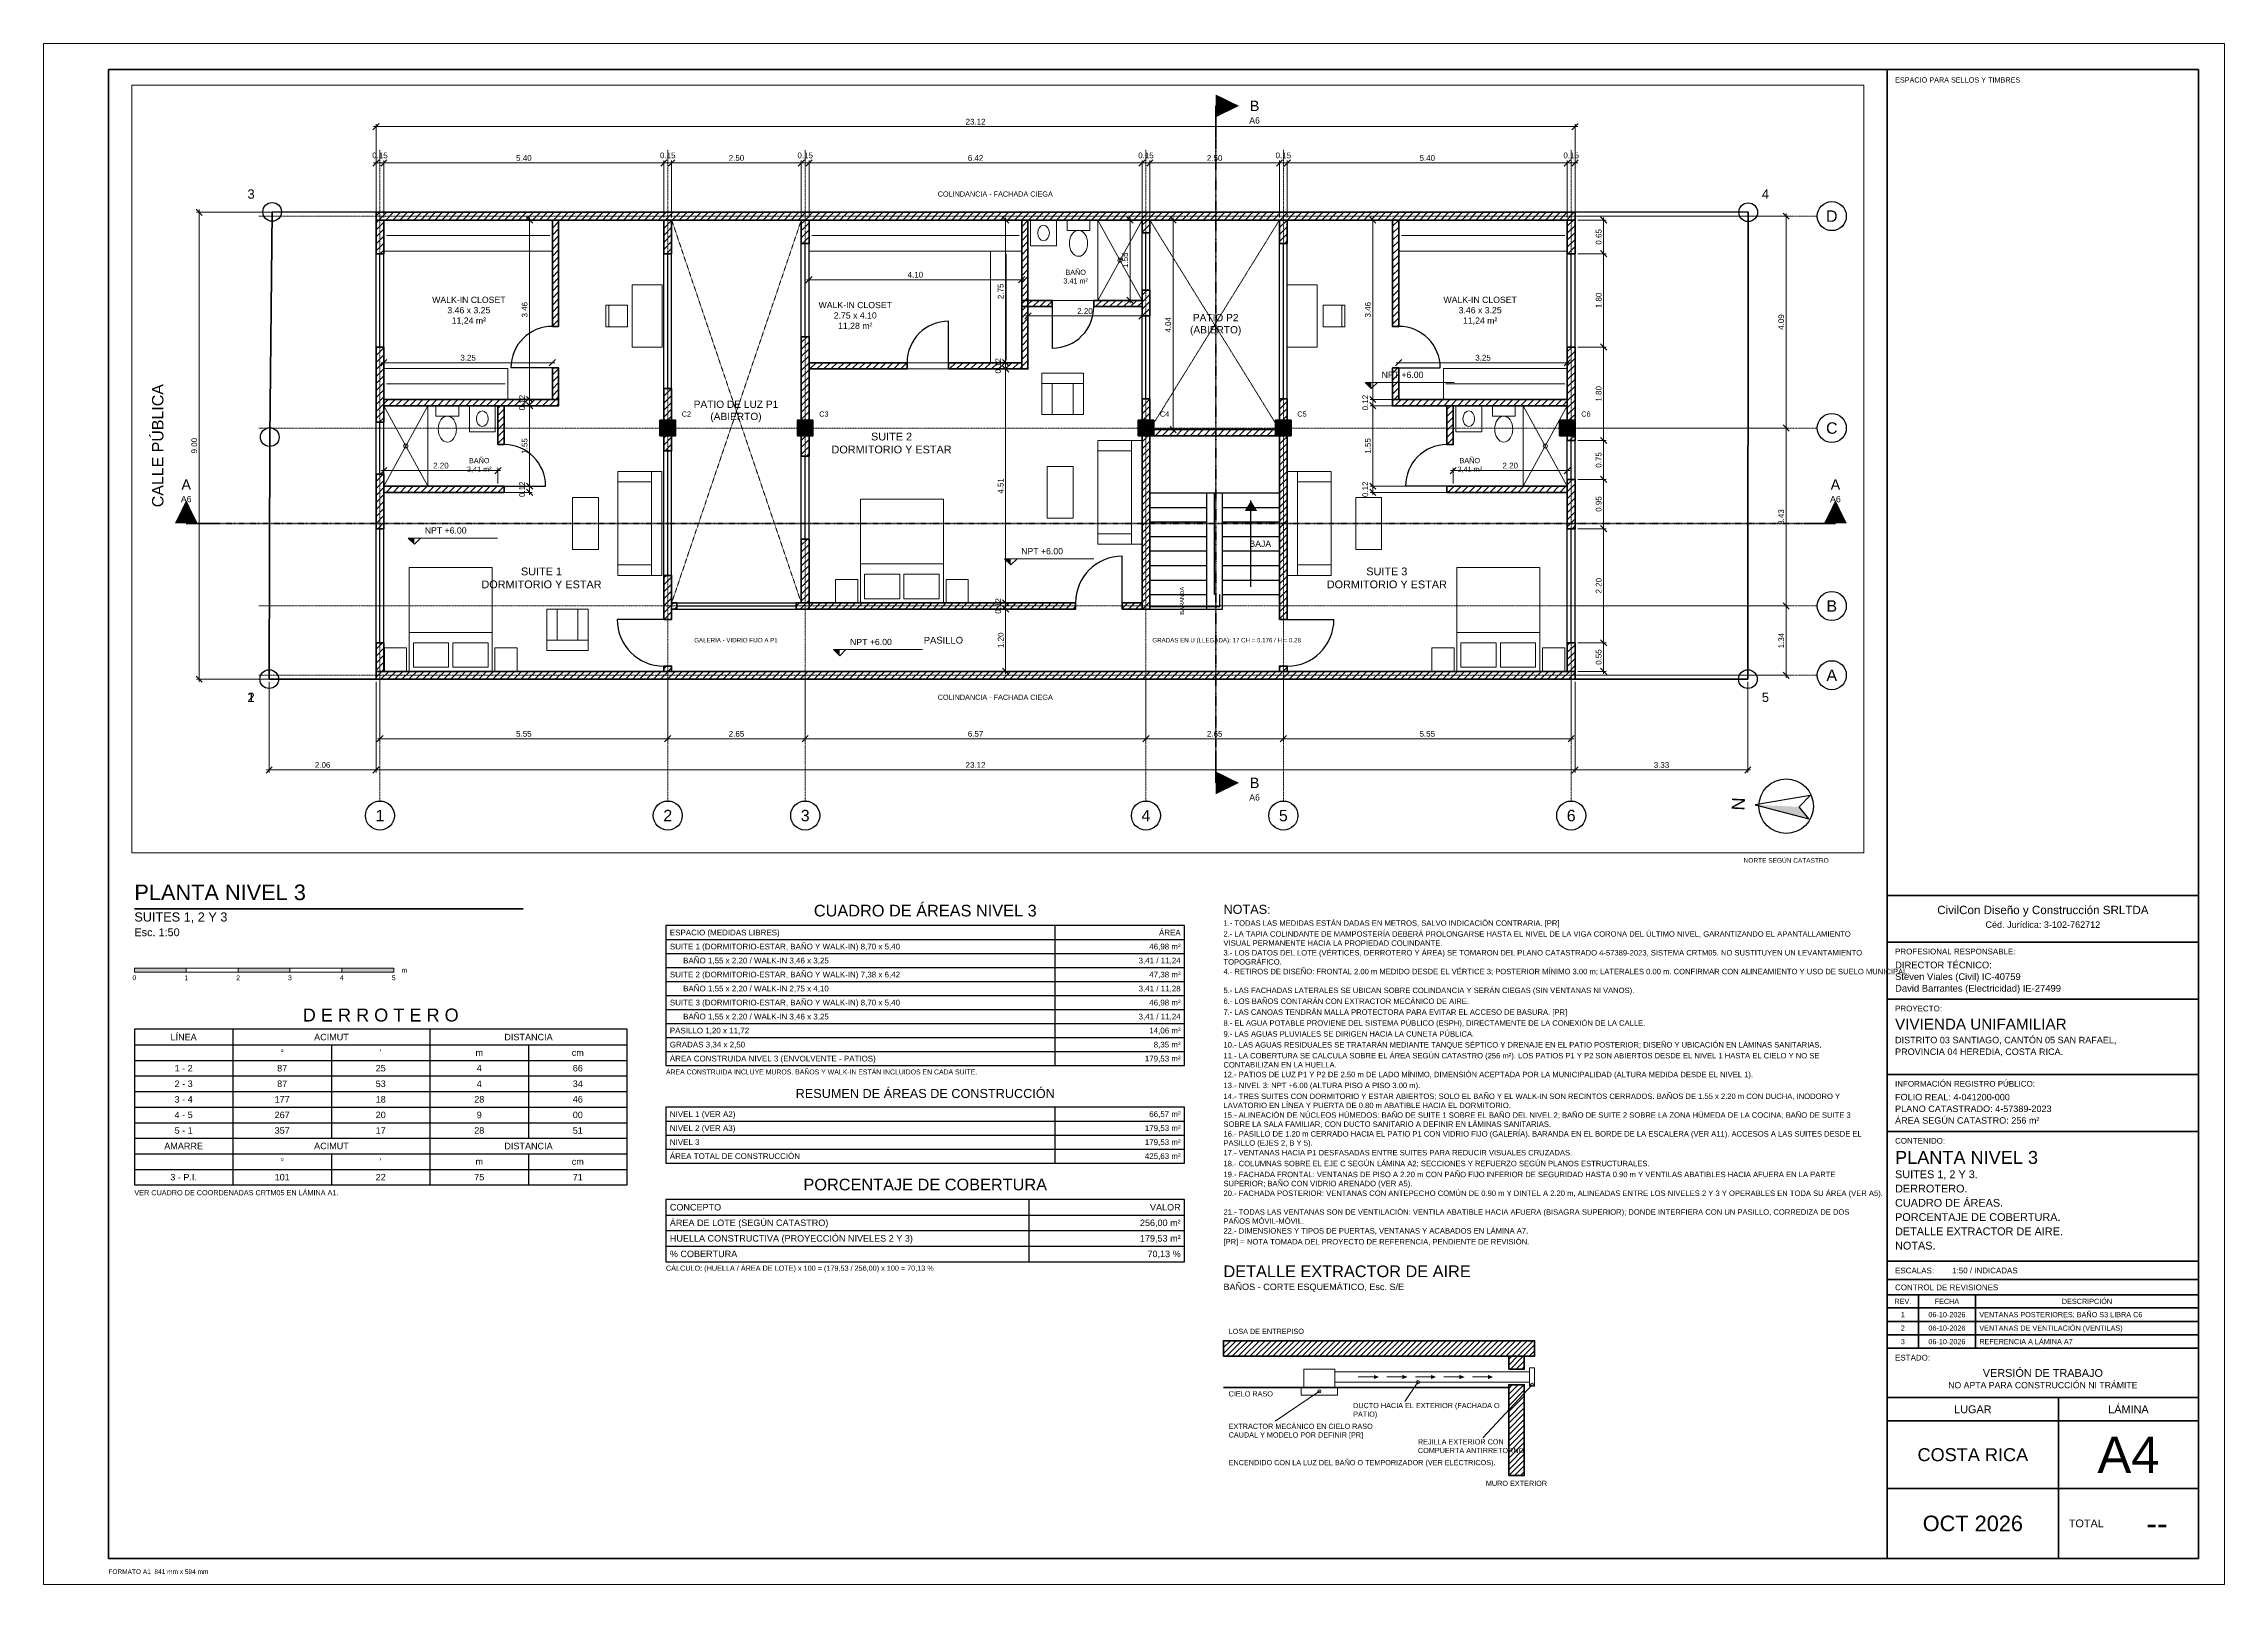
# Paper-space layout 'A4-NIVEL3' of a CAD drawing. Header units: metres, sheet in millimetres. Extents: x 0 to 841, y 0 to 594.
# The model-space entities are those that its viewports show. They can reach past a viewport. Long polylines and large blocks are cut down to what shows.
import ezdxf
from ezdxf.enums import TextEntityAlignment as Align

# ---------------------------------------------------------------- set-up
doc = ezdxf.new("R2010")
doc.units = ezdxf.units.M
for name, pattern in [('CENTER', [5.08, 3.175, -0.635, 0.635, -0.635]), ('DASHED', [1.524, 1.27, -0.254]), ('PHANTOM', [6.35, 3.175, -0.635, 0.635, -0.635, 0.635, -0.635])]:
    doc.linetypes.add(name, pattern=pattern)
for name, color, linetype, lineweight in [('A-CAJETIN', 7, 'Continuous', 35), ('A-CAJETIN-TXT', 7, 'Continuous', 25), ('A-CORTES', 7, 'Continuous', 35), ('A-COTA-50', 7, 'Continuous', 18), ('A-EJES', 8, 'CENTER', 13), ('A-EJES-TXT', 7, 'Continuous', 25), ('A-ESCALA-GRAF', 7, 'Continuous', 18), ('A-ESCALERA', 7, 'Continuous', 25), ('A-ESPACIOS', 7, 'Continuous', 25), ('A-MARCO', 7, 'Continuous', 70), ('A-MOBILIARIO', 8, 'Continuous', 18), ('A-MURO', 7, 'Continuous', 50), ('A-MURO-TRAMA', 8, 'Continuous', 9), ('A-NIVELES', 7, 'Continuous', 18), ('A-NORTE', 7, 'Continuous', 25), ('A-NOTAS', 7, 'Continuous', 18), ('A-PROYECCION', 8, 'DASHED', 18), ('A-PUERTA', 7, 'Continuous', 25), ('A-TABLAS', 7, 'Continuous', 25), ('A-TEXTO', 7, 'Continuous', 18), ('A-TITULOS', 7, 'Continuous', 35), ('A-TXT-50', 7, 'Continuous', 18), ('A-VENTANA', 7, 'Continuous', 25), ('E-COLUMNA', 7, 'Continuous', 35), ('T-LINDERO', 7, 'Continuous', 50), ('T-VERTICE', 7, 'Continuous', 25)]:
    doc.layers.add(name, color=color, linetype=linetype, lineweight=lineweight)
doc.layers.add('A-VIEWPORT', color=8, linetype='Continuous', lineweight=13, plot=False)
doc.styles.add('ARIAL', font='arial.ttf')
doc.dimstyles.new('COTA-50', dxfattribs={"dimtxt": 0.11, "dimasz": 0.06, "dimexe": 0.05, "dimexo": 0.05, "dimgap": 0.04, "dimtad": 1, "dimzin": 0, "dimdsep": 46, "dimtxsty": 'ARIAL', "dimtsz": 0.06, "dimcen": 2.5, "dimdle": 0.05, "dimclrd": 7, "dimclre": 7, "dimclrt": 7, "dimazin": 3, "dimtfac": 1, "dimtmove": 0, "dimatfit": 3, "dimlwd": 18, "dimlwe": 13})

# ---------------------------------------------------------------- blocks, each defined once
blk = doc.blocks.new('NORTE')
blk.add_hatch(color=0).paths.add_polyline_path([(0, 12), (0, -5), (-4.5, -9)])
blk.add_lwpolyline([(0, 12), (-4.5, -9), (0, -5), (4.5, -9)], close=True)
blk.add_circle((0, 0), 10.5)
at = {"style": 'ARIAL'}
blk.add_text('N', height=5, dxfattribs=at).set_placement((0, 14.5), align=Align.BOTTOM_CENTER)
blk = doc.blocks.new('CAJETIN_A1')
for p, q in [((0, 255.6), (120, 255.6)), ((0, 237.6), (120, 237.6)), ((0, 215.6), (120, 215.6)), ((0, 186.6), (120, 186.6)), ((0, 164.6), (120, 164.6)), ((0, 114.6), (120, 114.6)), ((0, 107.6), (120, 107.6)), ((0, 101.6), (120, 101.6)), ((12, 101.6), (12, 81)), ((34, 101.6), (34, 81)), ((0, 96.6), (120, 96.6)), ((0, 91.4), (120, 91.4)), ((0, 86.2), (120, 86.2)), ((0, 81), (120, 81)), ((0, 62), (120, 62)), ((66, 62), (66, 0)), ((0, 53), (120, 53)), ((0, 27), (120, 27))]:
    blk.add_line(p, q)
blk.add_lwpolyline([(0, 0), (120, 0), (120, 574), (0, 574)], close=True)
at = {"style": 'ARIAL'}
for s, height, p in [('ESPACIO PARA SELLOS Y TIMBRES', 2, (3, 571)), ('PROFESIONAL RESPONSABLE:', 2.2, (3, 235.1)), ('PROYECTO:', 2.2, (3, 213.1)), ('INFORMACIÓN REGISTRO PÚBLICO:', 2.2, (3, 184.1)), ('CONTENIDO:', 2.2, (3, 162.1)), ('ESCALAS:', 2.2, (3, 112.1)), ('CONTROL DE REVISIONES', 2.2, (3, 105.6)), ('ESTADO:', 2.2, (3, 78.5))]:
    blk.add_text(s, height=height, dxfattribs=at).set_placement(p, align=Align.TOP_LEFT)
for s, height, p in [('REV.', 2, (6, 99.1)), ('FECHA', 2, (23, 99.1)), ('DESCRIPCIÓN', 2, (77, 99.1)), ('LUGAR', 3, (33, 57.5)), ('LÁMINA', 3, (93, 57.5))]:
    blk.add_text(s, height=height, dxfattribs=at).set_placement(p, align=Align.MIDDLE_CENTER)
blk.add_text('TOTAL', height=3, dxfattribs=at).set_placement((70, 13.5), align=Align.MIDDLE_LEFT)
for tag, height, p in [('EMPRESA_CED', 2.5, (60, 245.6)), ('EMPRESA', 3.2, (60, 251.6)), ('ESTADO_1', 3, (60, 73)), ('ESTADO_2', 2.4, (60, 68))]:
    blk.add_attdef(tag, text='', height=height, dxfattribs=at).set_placement(p, align=Align.TOP_CENTER)
for tag, height, p in [('PROF_1', 2.6, (3, 230.1)), ('PROF_2', 2.6, (3, 225.6)), ('PROF_3', 2.6, (3, 221.1)), ('PROYECTO', 4.2, (3, 208.1)), ('UBIC_1', 2.5, (3, 201.1)), ('UBIC_2', 2.5, (3, 196.6)), ('UBIC_3', 2.5, (3, 192.1)), ('REG_1', 2.5, (3, 179.1)), ('REG_2', 2.5, (3, 174.6)), ('REG_3', 2.5, (3, 170.1)), ('CONT_TIT', 5, (3, 157.1)), ('CONT_1', 3, (3, 149.6)), ('CONT_2', 3, (3, 144.1)), ('CONT_3', 3, (3, 138.6)), ('CONT_4', 3, (3, 133.1)), ('CONT_5', 3, (3, 127.6)), ('CONT_6', 3, (3, 122.1)), ('ESCALAS', 2.2, (25, 112.1))]:
    blk.add_attdef(tag, text='', height=height, dxfattribs=at).set_placement(p, align=Align.TOP_LEFT)
for tag, height, p in [('REV0_N', 2, (6, 94)), ('REV0_F', 2, (23, 94)), ('REV1_N', 2, (6, 88.8)), ('REV2_N', 2, (6, 83.6)), ('REV1_F', 2, (23, 88.8)), ('REV2_F', 2, (23, 83.6)), ('LUGAR', 5, (33, 40)), ('LAMINA', 14, (93, 40)), ('TOTAL', 9, (104, 13.5)), ('FECHA', 6, (33, 13.5))]:
    blk.add_attdef(tag, text='', height=height, dxfattribs=at).set_placement(p, align=Align.MIDDLE_CENTER)
for tag, p in [('REV0_D', (35.5, 94)), ('REV1_D', (35.5, 88.8)), ('REV2_D', (35.5, 83.6))]:
    blk.add_attdef(tag, text='', height=2, dxfattribs=at).set_placement(p, align=Align.MIDDLE_LEFT)
blk = doc.blocks.new('_OBLIQUE')
at = {"color": 0, "linetype": 'BYBLOCK'}
blk.add_line((-0.5, -0.5), (0.5, 0.5), dxfattribs=at)
blk = doc.blocks.new('*D9')
at = {"color": 7, "lineweight": 13}
for p, q in [((25.23, 1.41), (29.3, 1.41)), ((25.23, 0.075), (29.3, 0.075))]:
    blk.add_line(p, q, dxfattribs=at)
at = {"color": 7, "lineweight": 18}
blk.add_line((29.25, 0.025), (29.25, 1.46), dxfattribs=at)
at = {"layer": 'Defpoints'}
for p in [(25.18, 1.41), (25.18, 0.075), (29.25, 0.075)]:
    blk.add_point(p, dxfattribs=at)
at = {"layer": 'A-COTA-50', "color": 7, "xscale": 0.12, "yscale": 0.12, "rotation": 90}
for p in [(29.25, 1.41), (29.25, 0.075)]:
    blk.add_blockref('_OBLIQUE', p, dxfattribs=at)
at = {"layer": 'A-COTA-50', "color": 7, "insert": (29.155, 0.7425), "char_height": 0.11, "attachment_point": 5, "rotation": 90, "style": 'ARIAL'}
blk.add_mtext('1.34', dxfattribs=at)

msp = doc.modelspace()

# ---------------------------------------------------------------- hatches: boundary and pattern name
at = {"layer": 'A-MURO-TRAMA'}
h = msp.add_hatch(dxfattribs=at)
h.set_pattern_fill('ANSI31', scale=0.03)
h.paths.add_polyline_path([(2.06, 8.85), (2.06, 9), (25.18, 9), (25.18, 8.85)])
h = msp.add_hatch(dxfattribs=at)
h.set_pattern_fill('ANSI31', scale=0.03)
h.paths.add_polyline_path([(2.06, 8.2), (2.06, 8.85), (2.21, 8.85), (2.21, 8.2)])
h = msp.add_hatch(dxfattribs=at)
h.set_pattern_fill('ANSI31', scale=0.03)
h.paths.add_polyline_path([(5.46, 6.8), (5.46, 8.85), (5.58, 8.85), (5.58, 6.8)])
h = msp.add_hatch(dxfattribs=at)
h.set_pattern_fill('ANSI31', scale=0.03)
h.paths.add_polyline_path([(7.61, 8.2), (7.61, 8.85), (7.76, 8.85), (7.76, 8.2)])
h = msp.add_hatch(dxfattribs=at)
h.set_pattern_fill('ANSI31', scale=0.03)
h.paths.add_polyline_path([(10.26, 8.4), (10.26, 8.85), (10.41, 8.85), (10.41, 8.4)])
h = msp.add_hatch(dxfattribs=at)
h.set_pattern_fill('ANSI31', scale=0.03)
h.paths.add_polyline_path([(14.51, 5.98), (14.51, 8.85), (14.63, 8.85), (14.63, 5.98)])
h = msp.add_hatch(dxfattribs=at)
h.set_pattern_fill('ANSI31', scale=0.03)
h.paths.add_polyline_path([(16.83, 8.6), (16.83, 8.85), (16.98, 8.85), (16.98, 8.6)])
h = msp.add_hatch(dxfattribs=at)
h.set_pattern_fill('ANSI31', scale=0.03)
h.paths.add_polyline_path([(19.48, 8.4), (19.48, 8.85), (19.63, 8.85), (19.63, 8.4)])
h = msp.add_hatch(dxfattribs=at)
h.set_pattern_fill('ANSI31', scale=0.03)
h.paths.add_polyline_path([(21.66, 6.8), (21.66, 8.85), (21.78, 8.85), (21.78, 6.8)])
h = msp.add_hatch(dxfattribs=at)
h.set_pattern_fill('ANSI31', scale=0.03)
h.paths.add_polyline_path([(25.03, 8.2), (25.03, 8.85), (25.18, 8.85), (25.18, 8.2)])
h = msp.add_hatch(dxfattribs=at)
h.set_pattern_fill('ANSI31', scale=0.03)
h.paths.add_polyline_path([(14.51, 7.18), (14.51, 7.3), (14.63, 7.3), (14.63, 7.18)])
h = msp.add_hatch(dxfattribs=at)
h.set_pattern_fill('ANSI31', scale=0.03)
h.paths.add_polyline_path([(14.63, 7.18), (14.63, 7.3), (15.1, 7.3), (15.1, 7.18)])
h = msp.add_hatch(dxfattribs=at)
h.set_pattern_fill('ANSI31', scale=0.03)
h.paths.add_polyline_path([(15.9, 7.18), (15.9, 7.3), (16.83, 7.3), (16.83, 7.18)])
h = msp.add_hatch(dxfattribs=at)
h.set_pattern_fill('ANSI31', scale=0.03)
h.paths.add_polyline_path([(16.83, 7), (16.83, 7.5), (16.98, 7.5), (16.98, 7)])
h = msp.add_hatch(dxfattribs=at)
h.set_pattern_fill('ANSI31', scale=0.03)
h.paths.add_polyline_path([(2.06, 4.95), (2.06, 6.4), (2.21, 6.4), (2.21, 4.95)])
h = msp.add_hatch(dxfattribs=at)
h.set_pattern_fill('ANSI31', scale=0.03)
h.paths.add_polyline_path([(10.26, 4.3), (10.26, 6.6), (10.41, 6.6), (10.41, 4.3)])
h = msp.add_hatch(dxfattribs=at)
h.set_pattern_fill('ANSI31', scale=0.03)
h.paths.add_polyline_path([(25.03, 4.6), (25.03, 6.4), (25.18, 6.4), (25.18, 4.6)])
h = msp.add_hatch(dxfattribs=at)
h.set_pattern_fill('ANSI31', scale=0.03)
h.paths.add_polyline_path([(5.46, 5.39), (5.46, 6), (5.58, 6), (5.58, 5.39)])
h = msp.add_hatch(dxfattribs=at)
h.set_pattern_fill('ANSI31', scale=0.03)
h.paths.add_polyline_path([(10.41, 5.98), (10.41, 6.1), (12.3, 6.1), (12.3, 5.98)])
h = msp.add_hatch(dxfattribs=at)
h.set_pattern_fill('ANSI31', scale=0.03)
h.paths.add_polyline_path([(13.1, 5.98), (13.1, 6.1), (14.51, 6.1), (14.51, 5.98)])
h = msp.add_hatch(dxfattribs=at)
h.set_pattern_fill('ANSI31', scale=0.03)
h.paths.add_polyline_path([(21.66, 5.39), (21.66, 6), (21.78, 6), (21.78, 5.39)])
h = msp.add_hatch(dxfattribs=at)
h.set_pattern_fill('ANSI31', scale=0.03)
h.paths.add_polyline_path([(7.61, 4.4), (7.61, 5.6), (7.76, 5.6), (7.76, 4.4)])
h = msp.add_hatch(dxfattribs=at)
h.set_pattern_fill('ANSI31', scale=0.03)
h.paths.add_polyline_path([(2.21, 5.27), (2.21, 5.39), (5.58, 5.39), (5.58, 5.27)])
h = msp.add_hatch(dxfattribs=at)
h.set_pattern_fill('ANSI31', scale=0.03)
h.paths.add_polyline_path([(4.41, 4.52), (4.41, 5.27), (4.53, 5.27), (4.53, 4.52)])
h = msp.add_hatch(dxfattribs=at)
h.set_pattern_fill('ANSI31', scale=0.03)
h.paths.add_polyline_path([(16.83, 1.35), (16.83, 5.4), (16.98, 5.4), (16.98, 1.35)])
h = msp.add_hatch(dxfattribs=at)
h.set_pattern_fill('ANSI31', scale=0.03)
h.paths.add_polyline_path([(19.48, 1.15), (19.48, 5.4), (19.63, 5.4), (19.63, 1.15)])
h = msp.add_hatch(dxfattribs=at)
h.set_pattern_fill('ANSI31', scale=0.03)
h.paths.add_polyline_path([(21.66, 5.27), (21.66, 5.39), (25.03, 5.39), (25.03, 5.27)])
h = msp.add_hatch(dxfattribs=at)
h.set_pattern_fill('ANSI31', scale=0.03)
h.paths.add_polyline_path([(22.71, 4.52), (22.71, 5.27), (22.83, 5.27), (22.83, 4.52)])
h = msp.add_hatch(dxfattribs=at)
h.set_pattern_fill('ANSI31', scale=0.03)
h.paths.add_polyline_path([(16.98, 4.69), (16.98, 4.81), (19.48, 4.81), (19.48, 4.69)])
h = msp.add_hatch(dxfattribs=at)
h.set_pattern_fill('ANSI31', scale=0.03)
h.paths.add_polyline_path([(2.06, 2.9), (2.06, 3.95), (2.21, 3.95), (2.21, 2.9)])
h = msp.add_hatch(dxfattribs=at)
h.set_pattern_fill('ANSI31', scale=0.03)
h.paths.add_polyline_path([(25.03, 2.9), (25.03, 3.85), (25.18, 3.85), (25.18, 2.9)])
h = msp.add_hatch(dxfattribs=at)
h.set_pattern_fill('ANSI31', scale=0.03)
h.paths.add_polyline_path([(2.21, 3.6), (2.21, 3.72), (4.53, 3.72), (4.53, 3.6)])
h = msp.add_hatch(dxfattribs=at)
h.set_pattern_fill('ANSI31', scale=0.03)
h.paths.add_polyline_path([(22.71, 3.6), (22.71, 3.72), (25.03, 3.72), (25.03, 3.6)])
h = msp.add_hatch(dxfattribs=at)
h.set_pattern_fill('ANSI31', scale=0.03)
h.paths.add_polyline_path([(10.26, 1.47), (10.26, 2.7), (10.41, 2.7), (10.41, 1.47)])
h = msp.add_hatch(dxfattribs=at)
h.set_pattern_fill('ANSI31', scale=0.03)
h.paths.add_polyline_path([(7.61, 1.15), (7.61, 2), (7.76, 2), (7.76, 1.15)])
h = msp.add_hatch(dxfattribs=at)
h.set_pattern_fill('ANSI31', scale=0.03)
h.paths.add_polyline_path([(7.76, 1.35), (7.76, 1.47), (7.86, 1.47), (7.86, 1.35)])
h = msp.add_hatch(dxfattribs=at)
h.set_pattern_fill('ANSI31', scale=0.03)
h.paths.add_polyline_path([(10.16, 1.35), (10.16, 1.47), (10.41, 1.47), (10.41, 1.35)])
h = msp.add_hatch(dxfattribs=at)
h.set_pattern_fill('ANSI31', scale=0.03)
h.paths.add_polyline_path([(10.41, 1.35), (10.41, 1.47), (15.55, 1.47), (15.55, 1.35)])
h = msp.add_hatch(dxfattribs=at)
h.set_pattern_fill('ANSI31', scale=0.03)
h.paths.add_polyline_path([(16.45, 1.35), (16.45, 1.47), (16.83, 1.47), (16.83, 1.35)])
h = msp.add_hatch(dxfattribs=at)
h.set_pattern_fill('ANSI31', scale=0.03)
h.paths.add_polyline_path([(2.06, 0.15), (2.06, 0.7), (2.21, 0.7), (2.21, 0.15)])
h = msp.add_hatch(dxfattribs=at)
h.set_pattern_fill('ANSI31', scale=0.03)
h.paths.add_polyline_path([(25.03, 0.15), (25.03, 0.7), (25.18, 0.7), (25.18, 0.15)])
h = msp.add_hatch(dxfattribs=at)
h.set_pattern_fill('ANSI31', scale=0.03)
h.paths.add_polyline_path([(2.06, 0), (2.06, 0.15), (25.18, 0.15), (25.18, 0)])
h = msp.add_hatch(dxfattribs=at)
h.set_pattern_fill('ANSI31', scale=0.03)
h.paths.add_polyline_path([(7.61, 0.15), (7.61, 0.25), (7.76, 0.25), (7.76, 0.15)])
h = msp.add_hatch(dxfattribs=at)
h.set_pattern_fill('ANSI31', scale=0.03)
h.paths.add_polyline_path([(19.48, 0.15), (19.48, 0.25), (19.63, 0.25), (19.63, 0.15)])
at = {"layer": 'A-NIVELES'}
for points in [[(21.13, 5.72), (21.25, 5.72), (21.25, 5.6)], [(2.68, 2.72), (2.8, 2.72), (2.8, 2.6)], [(14.18, 2.32), (14.3, 2.32), (14.3, 2.2)], [(10.88, 0.57), (11, 0.57), (11, 0.45)]]:
    msp.add_hatch(color=7, dxfattribs=at).paths.add_polyline_path(points)
at = {"layer": 'E-COLUMNA'}
for points in [[(7.535, 4.69), (7.535, 4.99), (7.835, 4.99), (7.835, 4.69)], [(10.185, 4.69), (10.185, 4.99), (10.485, 4.99), (10.485, 4.69)], [(16.755, 4.69), (16.755, 4.99), (17.055, 4.99), (17.055, 4.69)], [(19.405, 4.69), (19.405, 4.99), (19.705, 4.99), (19.705, 4.69)], [(24.88, 4.69), (24.88, 4.99), (25.18, 4.99), (25.18, 4.69)]]:
    msp.add_hatch(color=7, dxfattribs=at).paths.add_polyline_path(points)

# ---------------------------------------------------------------- linework, layer by layer
at = {"layer": 'A-CORTES'}
for p, q in [((18.25, 11.05), (18.25, 10.45)), ((-1.6, 3), (-1, 3)), ((30.2, 3), (29.6, 3)), ((18.25, -2), (18.25, -1.4))]:
    msp.add_line(p, q, dxfattribs=at)
at = {"layer": 'A-CORTES', "linetype": 'PHANTOM', "ltscale": 0.05}
for p, q in [((18.25, -2), (18.25, 11.05)), ((-1.6, 3), (30.2, 3))]:
    msp.add_line(p, q, dxfattribs=at)
at = {"layer": 'A-CORTES'}
for points in [[(18.25, 10.83), (18.25, 11.27), (18.7, 11.05)], [(-1.82, 3), (-1.38, 3), (-1.6, 3.45)], [(29.98, 3), (30.42, 3), (30.2, 3.45)], [(18.25, -2.22), (18.25, -1.78), (18.7, -2)]]:
    msp.add_solid(points, dxfattribs=at)
at = {"layer": 'A-EJES', "ltscale": 0.05}
for p, q in [((2.135, -2.35), (2.135, 10.2)), ((7.685, -2.35), (7.685, 10.2)), ((10.335, -2.35), (10.335, 10.2)), ((16.905, -2.35), (16.905, 10.2)), ((19.555, -2.35), (19.555, 10.2)), ((25.105, -2.35), (25.105, 10.2)), ((-0.2, 8.925), (29.85, 8.925)), ((-0.2, 4.84), (29.85, 4.84)), ((-0.2, 1.41), (29.85, 1.41)), ((-0.2, 0.075), (29.85, 0.075))]:
    msp.add_line(p, q, dxfattribs=at)
at = {"layer": 'A-EJES-TXT'}
for centre in [(30.13, 8.925), (30.13, 4.84), (30.13, 1.41), (30.13, 0.075), (2.135, -2.63), (7.685, -2.63), (10.335, -2.63), (16.905, -2.63), (19.555, -2.63), (25.105, -2.63)]:
    msp.add_circle(centre, 0.28, dxfattribs=at)
at = {"layer": 'A-ESCALERA'}
for p, q in [((16.98, 3.59), (18.08, 3.59)), ((16.98, 3.59), (19.48, 3.59)), ((18.08, 1.35), (18.08, 3.59)), ((18.23, 1.63), (18.23, 3.59)), ((18.38, 3.59), (19.48, 3.59)), ((18.38, 1.63), (18.38, 3.59)), ((18.93, 1.78), (18.93, 3.44)), ((16.98, 3.31), (18.08, 3.31)), ((16.98, 3.03), (18.08, 3.03)), ((18.38, 3.31), (19.48, 3.31)), ((18.38, 3.03), (19.48, 3.03)), ((16.98, 2.75), (18.08, 2.75)), ((18.38, 2.75), (19.48, 2.75)), ((16.98, 2.47), (18.08, 2.47)), ((16.98, 2.19), (18.08, 2.19)), ((18.38, 2.47), (19.48, 2.47)), ((18.38, 2.19), (19.48, 2.19)), ((16.98, 1.91), (18.08, 1.91)), ((18.38, 1.91), (19.48, 1.91)), ((16.98, 1.63), (18.08, 1.63)), ((16.98, 1.35), (18.08, 1.35)), ((18.38, 1.63), (19.48, 1.63))]:
    msp.add_line(p, q, dxfattribs=at)
for points in [[(16.98, 1.35), (18.38, 1.35), (18.38, 1.63)], [(16.98, 1.4), (18.33, 1.4), (18.33, 1.63)]]:
    msp.add_lwpolyline(points, dxfattribs=at)
msp.add_solid([(18.93, 3.44), (18.81, 3.24), (19.05, 3.24)], dxfattribs=at)
at = {"layer": 'A-MOBILIARIO'}
for p, q in [((15.98, 7.3), (16.83, 8.85)), ((15.98, 8.85), (16.83, 7.3)), ((2.26, 8.55), (5.41, 8.55)), ((10.46, 8.55), (14.46, 8.55)), ((21.83, 8.55), (24.98, 8.55)), ((14.21, 6.15), (14.21, 8.2)), ((2.26, 5.69), (4.55, 5.69)), ((22.69, 5.69), (24.98, 5.69)), ((2.21, 3.72), (3.06, 5.27)), ((2.21, 5.27), (3.06, 3.72)), ((24.18, 3.72), (25.03, 5.27)), ((24.18, 5.27), (25.03, 3.72)), ((11.4, 2.22), (13, 2.22)), ((2.7, 0.9), (4.3, 0.9)), ((22.9, 0.9), (24.5, 0.9))]:
    msp.add_line(p, q, dxfattribs=at)
for points in [[(2.21, 8.25), (2.21, 8.85), (5.46, 8.85), (5.46, 8.25)], [(10.41, 8.25), (10.41, 8.85), (14.51, 8.85), (14.51, 8.25)], [(14.68, 8.35), (14.68, 8.85), (15.18, 8.85), (15.18, 8.35)], [(15.825, 8.85), (15.385, 8.85), (15.385, 8.65), (15.825, 8.65)], [(15.98, 7.3), (15.98, 8.85), (16.83, 8.85), (16.83, 7.3)], [(21.78, 8.25), (21.78, 8.85), (25.03, 8.85), (25.03, 8.25)], [(13.91, 6.1), (13.91, 8.25), (14.51, 8.25), (14.51, 6.1)], [(7, 6.4), (7, 7.6), (7.58, 7.6), (7.58, 6.4)], [(19.63, 6.4), (19.63, 7.6), (20.21, 7.6), (20.21, 6.4)], [(6.49, 7.21), (6.49, 6.79), (6.91, 6.79), (6.91, 7.21)], [(6.49, 7.21), (6.49, 6.79), (6.55, 6.79), (6.55, 7.21)], [(20.74, 6.79), (20.74, 7.21), (20.32, 7.21), (20.32, 6.79)], [(20.74, 6.79), (20.74, 7.21), (20.68, 7.21), (20.68, 6.79)], [(2.21, 5.39), (2.21, 5.99), (4.6, 5.99), (4.6, 5.39)], [(14.9, 5.1), (14.9, 5.9), (15.7, 5.9), (15.7, 5.1)], [(14.9, 5.7), (14.9, 5.9), (15.7, 5.9), (15.7, 5.7)], [(22.64, 5.39), (22.64, 5.99), (25.03, 5.99), (25.03, 5.39)], [(14.9, 5.1), (14.9, 5.7), (15.1, 5.7), (15.1, 5.1)], [(15.5, 5.1), (15.5, 5.7), (15.7, 5.7), (15.7, 5.1)], [(2.21, 3.72), (2.21, 5.27), (3.06, 5.27), (3.06, 3.72)], [(3.655, 5.27), (3.215, 5.27), (3.215, 5.07), (3.655, 5.07)], [(3.86, 4.77), (3.86, 5.27), (4.36, 5.27), (4.36, 4.77)], [(22.88, 4.77), (22.88, 5.27), (23.38, 5.27), (23.38, 4.77)], [(24.025, 5.27), (23.585, 5.27), (23.585, 5.07), (24.025, 5.07)], [(24.18, 3.72), (24.18, 5.27), (25.03, 5.27), (25.03, 3.72)], [(15.98, 2.6), (15.98, 4.6), (16.83, 4.6), (16.83, 2.6)], [(15.98, 4.4), (15.98, 4.6), (16.63, 4.6), (16.63, 4.4)], [(16.63, 2.6), (16.63, 4.6), (16.83, 4.6), (16.83, 2.6)], [(6.72, 2), (6.72, 4), (7.57, 4), (7.57, 2)], [(6.72, 3.8), (6.72, 4), (7.37, 4), (7.37, 3.8)], [(7.37, 2), (7.37, 4), (7.57, 4), (7.57, 2)], [(15, 3.1), (15, 4.1), (15.5, 4.1), (15.5, 3.1)], [(19.63, 2), (19.63, 4), (20.48, 4), (20.48, 2)], [(19.63, 2), (19.63, 4), (19.83, 4), (19.83, 2)], [(19.83, 3.8), (19.83, 4), (20.48, 4), (20.48, 3.8)], [(5.85, 2.5), (5.85, 3.5), (6.35, 3.5), (6.35, 2.5)], [(11.4, 1.47), (11.4, 3.47), (13, 3.47), (13, 1.47)], [(20.95, 2.5), (20.95, 3.5), (21.45, 3.5), (21.45, 2.5)], [(15.98, 2.6), (15.98, 2.8), (16.63, 2.8), (16.63, 2.6)], [(2.7, 0.15), (2.7, 2.15), (4.3, 2.15), (4.3, 0.15)], [(6.72, 2), (6.72, 2.2), (7.37, 2.2), (7.37, 2)], [(19.83, 2), (19.83, 2.2), (20.48, 2.2), (20.48, 2)], [(22.9, 0.15), (22.9, 2.15), (24.5, 2.15), (24.5, 0.15)], [(10.92, 1.47), (10.92, 1.92), (11.35, 1.92), (11.35, 1.47)], [(11.48, 1.55), (11.48, 2.02), (12.16, 2.02), (12.16, 1.55)], [(12.24, 1.55), (12.24, 2.02), (12.92, 2.02), (12.92, 1.55)], [(13.05, 1.47), (13.05, 1.92), (13.48, 1.92), (13.48, 1.47)], [(5.35, 0.55), (5.35, 1.35), (6.15, 1.35), (6.15, 0.55)], [(5.35, 0.75), (5.35, 1.35), (5.55, 1.35), (5.55, 0.75)], [(5.95, 0.75), (5.95, 1.35), (6.15, 1.35), (6.15, 0.75)], [(2.22, 0.15), (2.22, 0.6), (2.65, 0.6), (2.65, 0.15)], [(2.78, 0.23), (2.78, 0.7), (3.46, 0.7), (3.46, 0.23)], [(3.54, 0.23), (3.54, 0.7), (4.22, 0.7), (4.22, 0.23)], [(4.35, 0.15), (4.35, 0.6), (4.78, 0.6), (4.78, 0.15)], [(5.35, 0.55), (5.35, 0.75), (6.15, 0.75), (6.15, 0.55)], [(22.42, 0.15), (22.42, 0.6), (22.85, 0.6), (22.85, 0.15)], [(22.98, 0.23), (22.98, 0.7), (23.66, 0.7), (23.66, 0.23)], [(23.74, 0.23), (23.74, 0.7), (24.42, 0.7), (24.42, 0.23)], [(24.55, 0.15), (24.55, 0.6), (24.98, 0.6), (24.98, 0.15)]]:
    msp.add_lwpolyline(points, close=True, dxfattribs=at)
for centre in [(16.405, 8.075), (2.635, 4.495), (24.605, 4.495)]:
    msp.add_circle(centre, 0.04, dxfattribs=at)
for centre, major_axis, ratio in [((14.93, 8.6), (0, 0.15), 0.75), ((15.605, 8.4), (0, -0.25), 0.7), ((3.435, 4.82), (0, -0.25), 0.7), ((4.11, 5.02), (0, 0.15), 0.75), ((23.13, 5.02), (0, 0.15), 0.75), ((23.805, 4.82), (0, -0.25), 0.7)]:
    msp.add_ellipse(centre, major_axis=major_axis, ratio=ratio, dxfattribs=at)
at = {"layer": 'A-MURO'}
for points in [[(2.06, 8.85), (2.06, 9), (25.18, 9), (25.18, 8.85)], [(2.06, 8.2), (2.06, 8.85), (2.21, 8.85), (2.21, 8.2)], [(5.46, 6.8), (5.46, 8.85), (5.58, 8.85), (5.58, 6.8)], [(7.61, 8.2), (7.61, 8.85), (7.76, 8.85), (7.76, 8.2)], [(10.26, 8.4), (10.26, 8.85), (10.41, 8.85), (10.41, 8.4)], [(14.51, 5.98), (14.51, 8.85), (14.63, 8.85), (14.63, 5.98)], [(16.83, 8.6), (16.83, 8.85), (16.98, 8.85), (16.98, 8.6)], [(19.48, 8.4), (19.48, 8.85), (19.63, 8.85), (19.63, 8.4)], [(21.66, 6.8), (21.66, 8.85), (21.78, 8.85), (21.78, 6.8)], [(25.03, 8.2), (25.03, 8.85), (25.18, 8.85), (25.18, 8.2)], [(14.51, 7.18), (14.51, 7.3), (14.63, 7.3), (14.63, 7.18)], [(14.63, 7.18), (14.63, 7.3), (15.1, 7.3), (15.1, 7.18)], [(15.9, 7.18), (15.9, 7.3), (16.83, 7.3), (16.83, 7.18)], [(16.83, 7), (16.83, 7.5), (16.98, 7.5), (16.98, 7)], [(2.06, 4.95), (2.06, 6.4), (2.21, 6.4), (2.21, 4.95)], [(10.26, 4.3), (10.26, 6.6), (10.41, 6.6), (10.41, 4.3)], [(25.03, 4.6), (25.03, 6.4), (25.18, 6.4), (25.18, 4.6)], [(5.46, 5.39), (5.46, 6), (5.58, 6), (5.58, 5.39)], [(10.41, 5.98), (10.41, 6.1), (12.3, 6.1), (12.3, 5.98)], [(13.1, 5.98), (13.1, 6.1), (14.51, 6.1), (14.51, 5.98)], [(21.66, 5.39), (21.66, 6), (21.78, 6), (21.78, 5.39)], [(7.61, 4.4), (7.61, 5.6), (7.76, 5.6), (7.76, 4.4)], [(2.21, 5.27), (2.21, 5.39), (5.58, 5.39), (5.58, 5.27)], [(4.41, 4.52), (4.41, 5.27), (4.53, 5.27), (4.53, 4.52)], [(16.83, 1.35), (16.83, 5.4), (16.98, 5.4), (16.98, 1.35)], [(19.48, 1.15), (19.48, 5.4), (19.63, 5.4), (19.63, 1.15)], [(21.66, 5.27), (21.66, 5.39), (25.03, 5.39), (25.03, 5.27)], [(22.71, 4.52), (22.71, 5.27), (22.83, 5.27), (22.83, 4.52)], [(16.98, 4.69), (16.98, 4.81), (19.48, 4.81), (19.48, 4.69)], [(2.06, 2.9), (2.06, 3.95), (2.21, 3.95), (2.21, 2.9)], [(25.03, 2.9), (25.03, 3.85), (25.18, 3.85), (25.18, 2.9)], [(2.21, 3.6), (2.21, 3.72), (4.53, 3.72), (4.53, 3.6)], [(22.71, 3.6), (22.71, 3.72), (25.03, 3.72), (25.03, 3.6)], [(10.26, 1.47), (10.26, 2.7), (10.41, 2.7), (10.41, 1.47)], [(7.61, 1.15), (7.61, 2), (7.76, 2), (7.76, 1.15)], [(7.76, 1.35), (7.76, 1.47), (7.86, 1.47), (7.86, 1.35)], [(10.16, 1.35), (10.16, 1.47), (10.41, 1.47), (10.41, 1.35)], [(10.41, 1.35), (10.41, 1.47), (15.55, 1.47), (15.55, 1.35)], [(16.45, 1.35), (16.45, 1.47), (16.83, 1.47), (16.83, 1.35)], [(2.06, 0.15), (2.06, 0.7), (2.21, 0.7), (2.21, 0.15)], [(25.03, 0.15), (25.03, 0.7), (25.18, 0.7), (25.18, 0.15)], [(2.06, 0), (2.06, 0.15), (25.18, 0.15), (25.18, 0)], [(7.61, 0.15), (7.61, 0.25), (7.76, 0.25), (7.76, 0.15)], [(19.48, 0.15), (19.48, 0.25), (19.63, 0.25), (19.63, 0.15)]]:
    msp.add_lwpolyline(points, close=True, dxfattribs=at)
at = {"layer": 'A-NIVELES'}
for p, q in [((21.13, 5.72), (22.85, 5.72)), ((2.68, 2.72), (4.4, 2.72)), ((14.18, 2.32), (15.9, 2.32)), ((10.88, 0.57), (12.6, 0.57))]:
    msp.add_line(p, q, dxfattribs=at)
for points in [[(21.13, 5.72), (21.37, 5.72), (21.25, 5.6)], [(2.68, 2.72), (2.92, 2.72), (2.8, 2.6)], [(14.18, 2.32), (14.42, 2.32), (14.3, 2.2)], [(10.88, 0.57), (11.12, 0.57), (11, 0.45)]]:
    msp.add_lwpolyline(points, close=True, dxfattribs=at)
at = {"layer": 'A-PROYECCION', "ltscale": 0.1}
for p, q in [((7.76, 1.47), (10.26, 8.85)), ((7.76, 8.85), (10.26, 1.47)), ((16.98, 4.81), (19.48, 8.85)), ((16.98, 8.85), (19.48, 4.81))]:
    msp.add_line(p, q, dxfattribs=at)
at = {"layer": 'A-PUERTA'}
for p, q in [((15.1, 7.18), (15.1, 6.38)), ((13.1, 6.1), (13.1, 6.9)), ((5.46, 6), (4.66, 6)), ((21.78, 6), (22.58, 6)), ((4.53, 3.72), (5.33, 3.72)), ((22.71, 3.72), (21.91, 3.72)), ((16.45, 1.47), (16.45, 2.37)), ((7.61, 1.15), (6.71, 1.15)), ((19.63, 1.15), (20.53, 1.15))]:
    msp.add_line(p, q, dxfattribs=at)
for centre, radius, start, end in [((15.1, 7.18), 0.8, -90, 0), ((5.46, 6), 0.8, 90, 180), ((13.1, 6.1), 0.8, 90, 180), ((21.78, 6), 0.8, 0, 90), ((4.53, 3.72), 0.8, 0, 90), ((22.71, 3.72), 0.8, 90, 180), ((16.45, 1.47), 0.9, 90, 180), ((7.61, 1.15), 0.9, 180, -90), ((19.63, 1.15), 0.9, -90, 0)]:
    msp.add_arc(centre, radius, start, end, dxfattribs=at)
at = {"layer": 'A-VENTANA'}
for p, q in [((16.83, 7.5), (16.83, 8.6)), ((16.83, 8.6), (16.98, 8.6)), ((16.905, 7.5), (16.905, 8.6)), ((16.98, 7.5), (16.98, 8.6)), ((2.06, 6.4), (2.06, 8.2)), ((2.06, 8.2), (2.21, 8.2)), ((2.135, 6.4), (2.135, 8.2)), ((2.21, 6.4), (2.21, 8.2)), ((7.61, 5.6), (7.61, 8.2)), ((7.61, 8.2), (7.76, 8.2)), ((7.685, 5.6), (7.685, 8.2)), ((7.76, 5.6), (7.76, 8.2)), ((10.26, 6.6), (10.26, 8.4)), ((10.26, 8.4), (10.41, 8.4)), ((10.335, 6.6), (10.335, 8.4)), ((10.41, 6.6), (10.41, 8.4)), ((19.48, 5.4), (19.48, 8.4)), ((19.48, 8.4), (19.63, 8.4)), ((19.555, 5.4), (19.555, 8.4)), ((19.63, 5.4), (19.63, 8.4)), ((25.03, 6.4), (25.03, 8.2)), ((25.03, 8.2), (25.18, 8.2)), ((25.105, 6.4), (25.105, 8.2)), ((25.18, 6.4), (25.18, 8.2)), ((16.83, 7.5), (16.98, 7.5)), ((16.83, 5.4), (16.83, 7)), ((16.83, 7), (16.98, 7)), ((16.905, 5.4), (16.905, 7)), ((16.98, 5.4), (16.98, 7)), ((2.06, 6.4), (2.21, 6.4)), ((10.26, 6.6), (10.41, 6.6)), ((25.03, 6.4), (25.18, 6.4)), ((7.61, 5.6), (7.76, 5.6)), ((16.83, 5.4), (16.98, 5.4)), ((19.48, 5.4), (19.63, 5.4)), ((2.06, 3.95), (2.06, 4.95)), ((2.06, 4.95), (2.21, 4.95)), ((2.135, 3.95), (2.135, 4.95)), ((2.21, 3.95), (2.21, 4.95)), ((7.61, 2), (7.61, 4.4)), ((7.61, 4.4), (7.76, 4.4)), ((7.685, 2), (7.685, 4.4)), ((7.76, 2), (7.76, 4.4)), ((10.26, 2.7), (10.26, 4.3)), ((10.26, 4.3), (10.41, 4.3)), ((10.335, 2.7), (10.335, 4.3)), ((10.41, 2.7), (10.41, 4.3)), ((25.03, 3.85), (25.03, 4.6)), ((25.03, 4.6), (25.18, 4.6)), ((25.105, 3.85), (25.105, 4.6)), ((25.18, 3.85), (25.18, 4.6)), ((2.06, 3.95), (2.21, 3.95)), ((25.03, 3.85), (25.18, 3.85)), ((2.06, 0.7), (2.06, 2.9)), ((2.06, 2.9), (2.21, 2.9)), ((2.135, 0.7), (2.135, 2.9)), ((2.21, 0.7), (2.21, 2.9)), ((10.26, 2.7), (10.41, 2.7)), ((25.03, 0.7), (25.03, 2.9)), ((25.03, 2.9), (25.18, 2.9)), ((25.105, 0.7), (25.105, 2.9)), ((25.18, 0.7), (25.18, 2.9)), ((7.61, 2), (7.76, 2)), ((7.86, 1.47), (10.16, 1.47)), ((7.86, 1.35), (7.86, 1.47)), ((7.86, 1.41), (10.16, 1.41)), ((7.86, 1.35), (10.16, 1.35)), ((10.16, 1.35), (10.16, 1.47)), ((2.06, 0.7), (2.21, 0.7)), ((25.03, 0.7), (25.18, 0.7))]:
    msp.add_line(p, q, dxfattribs=at)
at = {"layer": 'E-COLUMNA'}
for points in [[(7.535, 4.69), (7.535, 4.99), (7.835, 4.99), (7.835, 4.69)], [(10.185, 4.69), (10.185, 4.99), (10.485, 4.99), (10.485, 4.69)], [(16.755, 4.69), (16.755, 4.99), (17.055, 4.99), (17.055, 4.69)], [(19.405, 4.69), (19.405, 4.99), (19.705, 4.99), (19.705, 4.69)], [(24.88, 4.69), (24.88, 4.99), (25.18, 4.99), (25.18, 4.69)]]:
    msp.add_lwpolyline(points, close=True, dxfattribs=at)
at = {"layer": 'T-LINDERO'}
msp.add_lwpolyline([(0, 0), (0.011, 4.665), (0.057, 9.007), (28.518, 9), (28.512, 0)], close=True, dxfattribs=at)
at = {"layer": 'T-VERTICE'}
for centre in [(0.057, 9.007), (28.518, 9), (0.011, 4.665), (0, 0), (28.512, 0)]:
    msp.add_circle(centre, 0.18, dxfattribs=at)

# ---------------------------------------------------------------- texts
at = {"layer": 'A-CORTES', "style": 'ARIAL'}
for s, height, p in [('B', 0.2, (19, 11.05)), ('A6', 0.12, (19, 10.77)), ('A', 0.2, (-1.6, 3.75)), ('A', 0.2, (30.2, 3.75)), ('A6', 0.12, (-1.6, 3.47)), ('A6', 0.12, (30.2, 3.47)), ('B', 0.2, (19, -2)), ('A6', 0.12, (19, -2.28))]:
    msp.add_text(s, height=height, dxfattribs=at).set_placement(p, align=Align.MIDDLE_CENTER)
at = {"layer": 'A-EJES-TXT', "style": 'ARIAL'}
for s, p in [('D', (30.13, 8.925)), ('C', (30.13, 4.84)), ('B', (30.13, 1.41)), ('A', (30.13, 0.075)), ('1', (2.135, -2.63)), ('2', (7.685, -2.63)), ('3', (10.335, -2.63)), ('4', (16.905, -2.63)), ('5', (19.555, -2.63)), ('6', (25.105, -2.63))]:
    msp.add_text(s, height=0.22, dxfattribs=at).set_placement(p, align=Align.MIDDLE_CENTER)
at = {"layer": 'A-ESCALERA', "style": 'ARIAL'}
msp.add_text('BAJA', height=0.12, dxfattribs=at).set_placement((19.11, 2.61), align=Align.MIDDLE_CENTER)
at = {"layer": 'A-ESPACIOS', "style": 'ARIAL'}
msp.add_text('CALLE PÚBLICA', height=0.22, rotation=90, dxfattribs=at).set_placement((-2.15, 4.5), align=Align.MIDDLE_CENTER)
msp.add_text('PASILLO', height=0.13, dxfattribs=at).set_placement((13, 0.75), align=Align.MIDDLE_CENTER)
at = {"layer": 'A-ESPACIOS', "attachment_point": 5, "style": 'ARIAL'}
for s, insert, char_height, width in [('BAÑO\\P3,41 m²', (15.55, 7.75), 0.1, 4), ('WALK-IN CLOSET\\P3.46 x 3.25\\P11,24 m²', (3.85, 7.1), 0.12, 4), ('WALK-IN CLOSET\\P2.75 x 4.10\\P11,28 m²', (11.3, 7), 0.12, 4), ('WALK-IN CLOSET\\P3.46 x 3.25\\P11,24 m²', (23.35, 7.1), 0.12, 4), ('PATIO P2\\P(ABIERTO)', (18.25, 6.83), 0.14, 3), ('PATIO DE LUZ P1\\P(ABIERTO)', (9, 5.16), 0.14, 3), ('SUITE 2\\PDORMITORIO Y ESTAR', (12, 4.55), 0.15, 4), ('BAÑO\\P3,41 m²', (4.05, 4.12), 0.1, 4), ('BAÑO\\P3,41 m²', (23.15, 4.12), 0.1, 4), ('SUITE 1\\PDORMITORIO Y ESTAR', (5.25, 1.95), 0.15, 4), ('SUITE 3\\PDORMITORIO Y ESTAR', (21.55, 1.95), 0.15, 4)]:
    msp.add_mtext(s, dxfattribs=dict(at, insert=insert, char_height=char_height, width=width))
at = {"layer": 'A-NIVELES', "style": 'ARIAL'}
for p in [(21.45, 5.77), (3, 2.77), (14.5, 2.37), (11.2, 0.62)]:
    msp.add_text('NPT +6.00', height=0.12, dxfattribs=at).set_placement(p, align=Align.BOTTOM_LEFT)
at = {"layer": 'A-TXT-50', "style": 'ARIAL'}
msp.add_text('BARANDA', height=0.08, rotation=90, dxfattribs=at).set_placement((17.6, 1.51), align=Align.MIDDLE_CENTER)
msp.add_text('GALERÍA - VIDRIO FIJO A P1', height=0.085, dxfattribs=at).set_placement((9, 0.75), align=Align.MIDDLE_CENTER)
msp.add_text('GRADAS EN U (LLEGADA): 17 CH = 0.176 / H = 0.28', height=0.085, dxfattribs=at).set_placement((17.03, 0.75), align=Align.MIDDLE_LEFT)
at = {"layer": 'A-TXT-50', "char_height": 0.1, "width": 6, "attachment_point": 5, "style": 'ARIAL'}
for insert in [(14, 9.35), (14, -0.35)]:
    msp.add_mtext('COLINDANCIA - FACHADA CIEGA', dxfattribs=dict(at, insert=insert))
at = {"layer": 'E-COLUMNA', "style": 'ARIAL'}
for s, p in [('C2', (7.955, 5.11)), ('C3', (10.605, 5.11)), ('C4', (17.175, 5.11)), ('C5', (19.825, 5.11)), ('C6', (25.3, 5.11))]:
    msp.add_text(s, height=0.1, dxfattribs=at).set_placement(p, align=Align.MIDDLE_LEFT)
at = {"layer": 'T-VERTICE', "style": 'ARIAL'}
for s, p in [('3', (-0.35, 9.35)), ('4', (28.85, 9.35)), ('2', (-0.35, -0.35)), ('1', (-0.35, -0.35)), ('5', (28.85, -0.35))]:
    msp.add_text(s, height=0.18, dxfattribs=at).set_placement(p, align=Align.MIDDLE_CENTER)

# ---------------------------------------------------------------- dimensions: what is measured, and where the dimension line sits
at = {"layer": 'A-COTA-50'}
for base, p1, p2 in [((2.06, 10.65), (2.06, 9), (25.18, 9)), ((2.06, 9.95), (2.06, 8.85), (2.21, 8.85)), ((2.21, 9.95), (2.21, 8.85), (7.61, 8.85)), ((7.61, 9.95), (7.61, 8.85), (7.76, 8.85)), ((7.76, 9.95), (7.76, 8.85), (10.26, 8.85)), ((10.26, 9.95), (10.26, 8.85), (10.41, 8.85)), ((10.41, 9.95), (10.41, 8.85), (16.83, 8.85)), ((16.83, 9.95), (16.83, 8.85), (16.98, 8.85)), ((16.98, 9.95), (16.98, 8.85), (19.48, 8.85)), ((19.48, 9.95), (19.48, 8.85), (19.63, 8.85)), ((19.63, 9.95), (19.63, 8.85), (25.03, 8.85)), ((25.03, 9.95), (25.03, 8.85), (25.18, 8.85)), ((10.41, 7.7), (10.41, 7.7), (14.51, 7.7)), ((14.63, 7), (14.63, 7.3), (16.83, 7.3)), ((2.21, 6.1), (2.21, 6.1), (5.46, 6.1)), ((21.78, 6.1), (21.78, 6.1), (25.03, 6.1)), ((2.21, 4.02), (2.21, 3.72), (4.41, 3.72)), ((22.83, 4.02), (22.83, 3.72), (25.03, 3.72)), ((0, -1.75), (0, 0), (2.06, 0)), ((2.06, -1.75), (2.06, 0), (25.18, 0)), ((2.135, -1.15), (2.135, 0.075), (7.685, 0.075)), ((7.685, -1.15), (7.685, 0.075), (10.335, 0.075)), ((10.335, -1.15), (10.335, 0.075), (16.905, 0.075)), ((16.905, -1.15), (16.905, 0.075), (19.555, 0.075)), ((19.555, -1.15), (19.555, 0.075), (25.105, 0.075)), ((25.18, -1.75), (25.18, 0), (28.512, 0))]:
    msp.add_linear_dim(base=base, p1=p1, p2=p2, dimstyle='COTA-50', dxfattribs=at).render()
for base, p1, p2 in [((-1.35, 0), (2.06, 0), (2.06, 9)), ((5.02, 5.39), (2.21, 5.39), (2.21, 8.85)), ((14.2, 6.1), (10.41, 6.1), (10.41, 8.85)), ((16.6, 7.3), (14.63, 7.3), (14.63, 8.85)), ((17.43, 4.81), (16.98, 4.81), (16.98, 8.85)), ((21.28, 5.39), (25.03, 5.39), (25.03, 8.85)), ((29.25, 4.84), (25.18, 4.84), (25.18, 8.925)), ((25.73, 8.2), (25.18, 8.2), (25.18, 8.85)), ((25.73, 6.4), (25.18, 6.4), (25.18, 8.2)), ((25.73, 4.6), (25.18, 4.6), (25.18, 6.4)), ((14.2, 5.98), (10.41, 5.98), (10.41, 6.1)), ((14.2, 1.47), (10.41, 1.47), (10.41, 5.98)), ((5.02, 5.27), (2.21, 5.27), (2.21, 5.39)), ((21.28, 5.27), (25.03, 5.27), (25.03, 5.39)), ((5.02, 3.72), (2.21, 3.72), (2.21, 5.27)), ((21.28, 3.72), (25.03, 3.72), (25.03, 5.27)), ((29.25, 1.41), (25.18, 1.41), (25.18, 4.84)), ((25.73, 3.85), (25.18, 3.85), (25.18, 4.6)), ((5.02, 3.6), (2.21, 3.6), (2.21, 3.72)), ((21.28, 3.6), (25.03, 3.6), (25.03, 3.72)), ((25.73, 2.9), (25.18, 2.9), (25.18, 3.85)), ((25.73, 0.7), (25.18, 0.7), (25.18, 2.9)), ((14.2, 1.35), (10.41, 1.35), (10.41, 1.47)), ((14.2, 0.15), (10.41, 0.15), (10.41, 1.35)), ((25.73, 0.15), (25.18, 0.15), (25.18, 0.7))]:
    msp.add_linear_dim(base=base, p1=p1, p2=p2, angle=90, dimstyle='COTA-50', dxfattribs=at).render()
dim = msp.add_linear_dim(base=(29.25, 0.075), p1=(25.18, 0.075), p2=(25.18, 1.41), angle=90, dimstyle='COTA-50', dxfattribs=at)
dim.commit()
dim.dimension.update_dxf_attribs({"geometry": '*D9', "text_midpoint": (29.155, 0.7425)})

psp = doc.layouts.new('A4-NIVEL3')

# ---------------------------------------------------------------- hatches: boundary and pattern name
at = {"layer": 'A-ESCALA-GRAF'}
for points in [[(35, 236), (55, 236), (55, 237.6), (35, 237.6)], [(75, 236), (95, 236), (95, 237.6), (75, 237.6)], [(115, 236), (135, 236), (135, 237.6), (115, 237.6)]]:
    psp.add_hatch(color=7, dxfattribs=at).paths.add_polyline_path(points)
at = {"layer": 'A-MURO-TRAMA'}
h = psp.add_hatch(dxfattribs=at)
h.set_pattern_fill('ANSI31', scale=0.5)
h.paths.add_polyline_path([(455, 87.95), (575, 87.95), (575, 93.95), (455, 93.95)])
h = psp.add_hatch(dxfattribs=at)
h.set_pattern_fill('ANSI31', scale=0.5)
h.paths.add_polyline_path([(565, 82.95), (571, 82.95), (571, 87.95), (565, 87.95)])
h = psp.add_hatch(dxfattribs=at)
h.set_pattern_fill('ANSI31', scale=0.5)
h.paths.add_polyline_path([(565, 41.95), (571, 41.95), (571, 76.95), (565, 76.95)])

# ---------------------------------------------------------------- linework, layer by layer
at = {"layer": 'A-ESCALA-GRAF'}
for points in [[(35, 236), (55, 236), (55, 237.6), (35, 237.6)], [(55, 236), (75, 236), (75, 237.6), (55, 237.6)], [(75, 236), (95, 236), (95, 237.6), (75, 237.6)], [(95, 236), (115, 236), (115, 237.6), (95, 237.6)], [(115, 236), (135, 236), (135, 237.6), (115, 237.6)]]:
    psp.add_lwpolyline(points, close=True, dxfattribs=at)
at = {"layer": 'A-MARCO'}
psp.add_lwpolyline([(25, 10), (831, 10), (831, 584), (25, 584)], close=True, dxfattribs=at)
at = {"layer": 'A-MOBILIARIO'}
for points in [[(485, 72.95), (499, 72.95), (499, 75.95), (485, 75.95)], [(486, 75.95), (498, 75.95), (498, 82.95), (486, 82.95)], [(573, 76.45), (575, 76.45), (575, 83.45), (573, 83.45)]]:
    psp.add_lwpolyline(points, close=True, dxfattribs=at)
at = {"layer": 'A-MURO'}
psp.add_line((455, 75.95), (565, 75.95), dxfattribs=at)
for points in [[(455, 87.95), (575, 87.95), (575, 93.95), (455, 93.95)], [(565, 82.95), (571, 82.95), (571, 87.95), (565, 87.95)], [(565, 41.95), (571, 41.95), (571, 76.95), (565, 76.95)]]:
    psp.add_lwpolyline(points, close=True, dxfattribs=at)
at = {"layer": 'A-TABLAS'}
for p, q in [((390, 254), (390, 248.6)), ((240, 248.6), (440, 248.6)), ((390, 248.6), (390, 243.2)), ((240, 243.2), (440, 243.2)), ((240, 237.8), (440, 237.8)), ((390, 243.2), (390, 237.8)), ((390, 237.8), (390, 232.4)), ((240, 232.4), (440, 232.4)), ((390, 232.4), (390, 227)), ((240, 227), (440, 227)), ((240, 221.6), (440, 221.6)), ((390, 227), (390, 221.6)), ((390, 221.6), (390, 216.2)), ((73, 214), (73, 208)), ((149, 214), (149, 208)), ((240, 216.2), (440, 216.2)), ((240, 210.8), (440, 210.8)), ((390, 216.2), (390, 210.8)), ((390, 210.8), (390, 205.4)), ((35, 208), (225, 208)), ((35, 202), (225, 202)), ((73, 208), (73, 202)), ((73, 202), (73, 196)), ((111, 208), (111, 202)), ((111, 202), (111, 196)), ((149, 208), (149, 202)), ((149, 202), (149, 196)), ((187, 208), (187, 202)), ((187, 202), (187, 196)), ((240, 205.4), (440, 205.4)), ((390, 205.4), (390, 200)), ((35, 196), (225, 196)), ((73, 196), (73, 190)), ((111, 196), (111, 190)), ((149, 196), (149, 190)), ((187, 196), (187, 190)), ((35, 190), (225, 190)), ((73, 190), (73, 184)), ((111, 190), (111, 184)), ((149, 190), (149, 184)), ((187, 190), (187, 184)), ((35, 184), (225, 184)), ((35, 178), (225, 178)), ((73, 184), (73, 178)), ((73, 178), (73, 172)), ((111, 184), (111, 178)), ((111, 178), (111, 172)), ((149, 184), (149, 178)), ((149, 178), (149, 172)), ((187, 184), (187, 178)), ((187, 178), (187, 172)), ((240, 178.6), (440, 178.6)), ((390, 184), (390, 178.6)), ((390, 178.6), (390, 173.2)), ((35, 172), (225, 172)), ((73, 172), (73, 166)), ((149, 172), (149, 166)), ((240, 173.2), (440, 173.2)), ((390, 173.2), (390, 167.8)), ((35, 166), (225, 166)), ((35, 160), (225, 160)), ((73, 166), (73, 160)), ((73, 160), (73, 154)), ((111, 166), (111, 160)), ((111, 160), (111, 154)), ((149, 166), (149, 160)), ((149, 160), (149, 154)), ((187, 166), (187, 160)), ((187, 160), (187, 154)), ((240, 167.8), (440, 167.8)), ((390, 167.8), (390, 162.4)), ((380, 148.4), (380, 142.4)), ((240, 142.4), (440, 142.4)), ((240, 136.4), (440, 136.4)), ((380, 142.4), (380, 136.4)), ((380, 136.4), (380, 130.4)), ((240, 130.4), (440, 130.4)), ((380, 130.4), (380, 124.4))]:
    psp.add_line(p, q, dxfattribs=at)
for points in [[(240, 200), (440, 200), (440, 254), (240, 254)], [(35, 154), (225, 154), (225, 214), (35, 214)], [(240, 162.4), (440, 162.4), (440, 184), (240, 184)], [(240, 124.4), (440, 124.4), (440, 148.4), (240, 148.4)]]:
    psp.add_lwpolyline(points, close=True, dxfattribs=at)
at = {"layer": 'A-TEXTO'}
for p, q in [((498, 81.95), (573, 81.95)), ((498, 77.95), (573, 77.95)), ((507, 79.95), (513, 79.95)), ((518, 79.95), (524, 79.95)), ((525, 70.45), (530, 77.95)), ((529, 79.95), (535, 79.95)), ((540, 79.95), (546, 79.95)), ((551, 79.95), (557, 79.95)), ((555, 56.45), (574, 76.95)), ((475, 62.95), (492, 74.45))]:
    psp.add_line(p, q, dxfattribs=at)
for centre in [(530, 77.95), (574, 76.95), (492, 74.45)]:
    psp.add_circle(centre, 0.6, dxfattribs=at)
for points in [[(513, 80.75), (513, 79.15), (515, 79.95)], [(524, 80.75), (524, 79.15), (526, 79.95)], [(535, 80.75), (535, 79.15), (537, 79.95)], [(546, 80.75), (546, 79.15), (548, 79.95)], [(557, 80.75), (557, 79.15), (559, 79.95)]]:
    psp.add_solid(points, dxfattribs=at)
at = {"layer": 'A-TITULOS'}
psp.add_line((35, 260.5), (185, 260.5), dxfattribs=at)
at = {"layer": 'A-VIEWPORT'}
psp.add_lwpolyline([(0, 0), (841, 0), (841, 594), (0, 594)], close=True, dxfattribs=at)

# ---------------------------------------------------------------- block references
at = {"layer": 'A-CAJETIN'}
ref = psp.add_blockref('CAJETIN_A1', (711, 10), dxfattribs=at)
ref.add_attrib('EMPRESA', 'CivilCon Diseño y Construcción SRLTDA', dxfattribs={"layer": 'A-CAJETIN-TXT', "height": 3.2, "style": 'ARIAL'}).set_placement((771, 261.6), align=Align.TOP_CENTER)
ref.add_attrib('EMPRESA_CED', 'Céd. Jurídica: 3-102-762712', dxfattribs={"layer": 'A-CAJETIN-TXT', "height": 2.5, "style": 'ARIAL'}).set_placement((771, 255.6), align=Align.TOP_CENTER)
ref.add_attrib('PROF_1', 'DIRECTOR TÉCNICO:', dxfattribs={"layer": 'A-CAJETIN-TXT', "height": 2.6, "style": 'ARIAL'}).set_placement((714, 240.1), align=Align.TOP_LEFT)
ref.add_attrib('PROF_2', 'Steven Viales (Civil) IC-40759', dxfattribs={"layer": 'A-CAJETIN-TXT', "height": 2.6, "style": 'ARIAL'}).set_placement((714, 235.6), align=Align.TOP_LEFT)
ref.add_attrib('PROF_3', 'David Barrantes (Electricidad) IE-27499', dxfattribs={"layer": 'A-CAJETIN-TXT', "height": 2.6, "style": 'ARIAL'}).set_placement((714, 231.1), align=Align.TOP_LEFT)
ref.add_attrib('PROYECTO', 'VIVIENDA UNIFAMILIAR', dxfattribs={"layer": 'A-CAJETIN-TXT', "height": 4.2, "style": 'ARIAL'}).set_placement((714, 218.1), align=Align.TOP_LEFT)
ref.add_attrib('UBIC_1', 'DISTRITO 03 SANTIAGO, CANTÓN 05 SAN RAFAEL,', dxfattribs={"layer": 'A-CAJETIN-TXT', "height": 2.5, "style": 'ARIAL'}).set_placement((714, 211.1), align=Align.TOP_LEFT)
ref.add_attrib('UBIC_2', 'PROVINCIA 04 HEREDIA, COSTA RICA.', dxfattribs={"layer": 'A-CAJETIN-TXT', "height": 2.5, "style": 'ARIAL'}).set_placement((714, 206.6), align=Align.TOP_LEFT)
ref.add_attrib('REG_1', 'FOLIO REAL: 4-041200-000', dxfattribs={"layer": 'A-CAJETIN-TXT', "height": 2.5, "style": 'ARIAL'}).set_placement((714, 189.1), align=Align.TOP_LEFT)
ref.add_attrib('REG_2', 'PLANO CATASTRADO: 4-57389-2023', dxfattribs={"layer": 'A-CAJETIN-TXT', "height": 2.5, "style": 'ARIAL'}).set_placement((714, 184.6), align=Align.TOP_LEFT)
ref.add_attrib('REG_3', 'ÁREA SEGÚN CATASTRO: 256 m²', dxfattribs={"layer": 'A-CAJETIN-TXT', "height": 2.5, "style": 'ARIAL'}).set_placement((714, 180.1), align=Align.TOP_LEFT)
ref.add_attrib('CONT_TIT', 'PLANTA NIVEL 3', dxfattribs={"layer": 'A-CAJETIN-TXT', "height": 5, "style": 'ARIAL'}).set_placement((714, 167.1), align=Align.TOP_LEFT)
ref.add_attrib('CONT_1', 'SUITES 1, 2 Y 3.', dxfattribs={"layer": 'A-CAJETIN-TXT', "height": 3, "style": 'ARIAL'}).set_placement((714, 159.6), align=Align.TOP_LEFT)
ref.add_attrib('CONT_2', 'DERROTERO.', dxfattribs={"layer": 'A-CAJETIN-TXT', "height": 3, "style": 'ARIAL'}).set_placement((714, 154.1), align=Align.TOP_LEFT)
ref.add_attrib('CONT_3', 'CUADRO DE ÁREAS.', dxfattribs={"layer": 'A-CAJETIN-TXT', "height": 3, "style": 'ARIAL'}).set_placement((714, 148.6), align=Align.TOP_LEFT)
ref.add_attrib('CONT_4', 'PORCENTAJE DE COBERTURA.', dxfattribs={"layer": 'A-CAJETIN-TXT', "height": 3, "style": 'ARIAL'}).set_placement((714, 143.1), align=Align.TOP_LEFT)
ref.add_attrib('CONT_5', 'DETALLE EXTRACTOR DE AIRE.', dxfattribs={"layer": 'A-CAJETIN-TXT', "height": 3, "style": 'ARIAL'}).set_placement((714, 137.6), align=Align.TOP_LEFT)
ref.add_attrib('CONT_6', 'NOTAS.', dxfattribs={"layer": 'A-CAJETIN-TXT', "height": 3, "style": 'ARIAL'}).set_placement((714, 132.1), align=Align.TOP_LEFT)
ref.add_attrib('ESCALAS', '1:50 / INDICADAS', dxfattribs={"layer": 'A-CAJETIN-TXT', "height": 2.2, "style": 'ARIAL'}).set_placement((736, 122.1), align=Align.TOP_LEFT)
ref.add_attrib('REV0_N', '1', dxfattribs={"layer": 'A-CAJETIN-TXT', "height": 2, "style": 'ARIAL'}).set_placement((717, 104), align=Align.MIDDLE_CENTER)
ref.add_attrib('REV0_F', '06-10-2026', dxfattribs={"layer": 'A-CAJETIN-TXT', "height": 2, "style": 'ARIAL'}).set_placement((734, 104), align=Align.MIDDLE_CENTER)
ref.add_attrib('REV0_D', 'VENTANAS POSTERIORES; BAÑO S3 LIBRA C6', dxfattribs={"layer": 'A-CAJETIN-TXT', "height": 2, "style": 'ARIAL'}).set_placement((746.5, 104), align=Align.MIDDLE_LEFT)
ref.add_attrib('REV1_N', '2', dxfattribs={"layer": 'A-CAJETIN-TXT', "height": 2, "style": 'ARIAL'}).set_placement((717, 98.8), align=Align.MIDDLE_CENTER)
ref.add_attrib('REV1_F', '06-10-2026', dxfattribs={"layer": 'A-CAJETIN-TXT', "height": 2, "style": 'ARIAL'}).set_placement((734, 98.8), align=Align.MIDDLE_CENTER)
ref.add_attrib('REV1_D', 'VENTANAS DE VENTILACIÓN (VENTILAS)', dxfattribs={"layer": 'A-CAJETIN-TXT', "height": 2, "style": 'ARIAL'}).set_placement((746.5, 98.8), align=Align.MIDDLE_LEFT)
ref.add_attrib('REV2_N', '3', dxfattribs={"layer": 'A-CAJETIN-TXT', "height": 2, "style": 'ARIAL'}).set_placement((717, 93.6), align=Align.MIDDLE_CENTER)
ref.add_attrib('REV2_F', '06-10-2026', dxfattribs={"layer": 'A-CAJETIN-TXT', "height": 2, "style": 'ARIAL'}).set_placement((734, 93.6), align=Align.MIDDLE_CENTER)
ref.add_attrib('REV2_D', 'REFERENCIA A LÁMINA A7', dxfattribs={"layer": 'A-CAJETIN-TXT', "height": 2, "style": 'ARIAL'}).set_placement((746.5, 93.6), align=Align.MIDDLE_LEFT)
ref.add_attrib('ESTADO_1', 'VERSIÓN DE TRABAJO', dxfattribs={"layer": 'A-CAJETIN-TXT', "height": 3, "style": 'ARIAL'}).set_placement((771, 83), align=Align.TOP_CENTER)
ref.add_attrib('ESTADO_2', 'NO APTA PARA CONSTRUCCIÓN NI TRÁMITE', dxfattribs={"layer": 'A-CAJETIN-TXT', "height": 2.4, "style": 'ARIAL'}).set_placement((771, 78), align=Align.TOP_CENTER)
ref.add_attrib('LUGAR', 'COSTA RICA', dxfattribs={"layer": 'A-CAJETIN-TXT', "height": 5, "style": 'ARIAL'}).set_placement((744, 50), align=Align.MIDDLE_CENTER)
ref.add_attrib('LAMINA', 'A4', dxfattribs={"layer": 'A-CAJETIN-TXT', "height": 14, "style": 'ARIAL'}).set_placement((804, 50), align=Align.MIDDLE_CENTER)
ref.add_attrib('FECHA', 'OCT 2026', dxfattribs={"layer": 'A-CAJETIN-TXT', "height": 6, "style": 'ARIAL'}).set_placement((744, 23.5), align=Align.MIDDLE_CENTER)
ref.add_attrib('TOTAL', '--', dxfattribs={"layer": 'A-CAJETIN-TXT', "height": 9, "style": 'ARIAL'}).set_placement((815, 23.5), align=Align.MIDDLE_CENTER)
at = {"layer": 'A-NORTE', "rotation": 87.28611489610071}
psp.add_blockref('NORTE', (672, 300), dxfattribs=at)

# ---------------------------------------------------------------- texts
at = {"layer": 'A-ESCALA-GRAF', "style": 'ARIAL'}
psp.add_text('m', height=1.87, dxfattribs=at).set_placement((138, 236.8), align=Align.MIDDLE_LEFT)
for s, p in [('0', (35, 234.8)), ('1', (55, 234.8)), ('2', (75, 234.8)), ('3', (95, 234.8)), ('4', (115, 234.8)), ('5', (135, 234.8))]:
    psp.add_text(s, height=1.87, dxfattribs=at).set_placement(p, align=Align.TOP_CENTER)
at = {"layer": 'A-NOTAS', "attachment_point": 1, "style": 'ARIAL'}
for s, insert, char_height, width in [('2.- LA TAPIA COLINDANTE DE MAMPOSTERÍA DEBERÁ PROLONGARSE HASTA EL NIVEL DE LA VIGA CORONA DEL ÚLTIMO NIVEL, GARANTIZANDO EL APANTALLAMIENTO VISUAL PERMANENTE HACIA LA PROPIEDAD COLINDANTE.', (455, 251.8), 2.1, 250), ('1.- TODAS LAS MEDIDAS ESTÁN DADAS EN METROS, SALVO INDICACIÓN CONTRARIA. [PR]', (455, 256), 2.1, 250), ('3.- LOS DATOS DEL LOTE (VÉRTICES, DERROTERO Y ÁREA) SE TOMARON DEL PLANO CATASTRADO 4-57389-2023, SISTEMA CRTM05. NO SUSTITUYEN UN LEVANTAMIENTO TOPOGRÁFICO.', (455, 244.56), 2.1, 250), ('4.- RETIROS DE DISEÑO: FRONTAL 2.00 m MEDIDO DESDE EL VÉRTICE 3; POSTERIOR MÍNIMO 3.00 m; LATERALES 0.00 m. CONFIRMAR CON ALINEAMIENTO Y USO DE SUELO MUNICIPAL.', (455, 237.31), 2.1, 250), ('5.- LAS FACHADAS LATERALES SE UBICAN SOBRE COLINDANCIA Y SERÁN CIEGAS (SIN VENTANAS NI VANOS).', (455, 230.06), 2.1, 250), ('6.- LOS BAÑOS CONTARÁN CON EXTRACTOR MECÁNICO DE AIRE.', (455, 225.87), 2.1, 250), ('7.- LAS CANOAS TENDRÁN MALLA PROTECTORA PARA EVITAR EL ACCESO DE BASURA. [PR]', (455, 221.67), 2.1, 250), ('8.- EL AGUA POTABLE PROVIENE DEL SISTEMA PÚBLICO (ESPH), DIRECTAMENTE DE LA CONEXIÓN DE LA CALLE.', (455, 217.47), 2.1, 250), ('9.- LAS AGUAS PLUVIALES SE DIRIGEN HACIA LA CUNETA PÚBLICA.', (455, 213.27), 2.1, 250), ('11.- LA COBERTURA SE CALCULA SOBRE EL ÁREA SEGÚN CATASTRO (256 m²). LOS PATIOS P1 Y P2 SON ABIERTOS DESDE EL NIVEL 1 HASTA EL CIELO Y NO SE CONTABILIZAN EN LA HUELLA.', (455, 204.87), 2.1, 250), ('10.- LAS AGUAS RESIDUALES SE TRATARÁN MEDIANTE TANQUE SÉPTICO Y DRENAJE EN EL PATIO POSTERIOR; DISEÑO Y UBICACIÓN EN LÁMINAS SANITARIAS.', (455, 209.07), 2.1, 250), ('12.- PATIOS DE LUZ P1 Y P2 DE 2.50 m DE LADO MÍNIMO, DIMENSIÓN ACEPTADA POR LA MUNICIPALIDAD (ALTURA MEDIDA DESDE EL NIVEL 1).', (455, 197.62), 2.1, 250), ('13.- NIVEL 3: NPT +6.00 (ALTURA PISO A PISO 3.00 m).', (455, 193.42), 2.1, 250), ('14.- TRES SUITES CON DORMITORIO Y ESTAR ABIERTOS; SOLO EL BAÑO Y EL WALK-IN SON RECINTOS CERRADOS. BAÑOS DE 1.55 x 2.20 m CON DUCHA, INODORO Y LAVATORIO EN LÍNEA Y PUERTA DE 0.80 m ABATIBLE HACIA EL DORMITORIO.', (455, 189.22), 2.1, 250), ('15.- ALINEACIÓN DE NÚCLEOS HÚMEDOS: BAÑO DE SUITE 1 SOBRE EL BAÑO DEL NIVEL 2; BAÑO DE SUITE 2 SOBRE LA ZONA HÚMEDA DE LA COCINA; BAÑO DE SUITE 3 SOBRE LA SALA FAMILIAR, CON DUCTO SANITARIO A DEFINIR EN LÁMINAS SANITARIAS.', (455, 181.98), 2.1, 250), ('16.- PASILLO DE 1.20 m CERRADO HACIA EL PATIO P1 CON VIDRIO FIJO (GALERÍA). BARANDA EN EL BORDE DE LA ESCALERA (VER A11). ACCESOS A LAS SUITES DESDE EL PASILLO (EJES 2, B Y 5).', (455, 174.73), 2.1, 250), ('17.- VENTANAS HACIA P1 DESFASADAS ENTRE SUITES PARA REDUCIR VISUALES CRUZADAS.', (455, 167.49), 2.1, 250), ('18.- COLUMNAS SOBRE EL EJE C SEGÚN LÁMINA A2; SECCIONES Y REFUERZO SEGÚN PLANOS ESTRUCTURALES.', (455, 163.29), 2.1, 250), ('19.- FACHADA FRONTAL: VENTANAS DE PISO A 2.20 m CON PAÑO FIJO INFERIOR DE SEGURIDAD HASTA 0.90 m Y VENTILAS ABATIBLES HACIA AFUERA EN LA PARTE SUPERIOR; BAÑO CON VIDRIO ARENADO (VER A5).', (455, 159.09), 2.1, 250), ('20.- FACHADA POSTERIOR: VENTANAS CON ANTEPECHO COMÚN DE 0.90 m Y DINTEL A 2.20 m, ALINEADAS ENTRE LOS NIVELES 2 Y 3 Y OPERABLES EN TODA SU ÁREA (VER A5).', (455, 151.84), 2.1, 250), ('21.- TODAS LAS VENTANAS SON DE VENTILACIÓN: VENTILA ABATIBLE HACIA AFUERA (BISAGRA SUPERIOR); DONDE INTERFIERA CON UN PASILLO, CORREDIZA DE DOS PAÑOS MÓVIL-MÓVIL.', (455, 144.6), 2.1, 250), ('22.- DIMENSIONES Y TIPOS DE PUERTAS, VENTANAS Y ACABADOS EN LÁMINA A7.', (455, 137.35), 2.1, 250), ('[PR] = NOTA TOMADA DEL PROYECTO DE REFERENCIA, PENDIENTE DE REVISIÓN.', (455, 133.15), 2.1, 250), ('DUCTO HACIA EL EXTERIOR (FACHADA O PATIO)', (505, 69.95), 2, 60), ('EXTRACTOR MECÁNICO EN CIELO RASO\\PCAUDAL Y MODELO POR DEFINIR [PR]', (457, 61.95), 2, 70), ('REJILLA EXTERIOR CON\\PCOMPUERTA ANTIRRETORNO', (530, 55.95), 2, 45), ('ENCENDIDO CON LA LUZ DEL BAÑO O TEMPORIZADOR (VER ELÉCTRICOS).', (457, 47.95), 2, 100)]:
    psp.add_mtext(s, dxfattribs=dict(at, insert=insert, char_height=char_height, width=width))
at = {"layer": 'A-TEXTO', "style": 'ARIAL'}
for s, height, p in [('NORTE SEGÚN CATASTRO', 1.8, (672, 280)), ('MURO EXTERIOR', 2, (568, 39.95))]:
    psp.add_text(s, height=height, dxfattribs=at).set_placement(p, align=Align.TOP_CENTER)
for s, height, p in [('SUITES 1, 2 Y 3', 3.5, (35, 254.5)), ('Esc. 1:50', 3, (35, 249)), ('LOSA DE ENTREPISO', 2, (457, 95.95))]:
    psp.add_text(s, height=height, dxfattribs=at).set_placement(p, align=Align.BOTTOM_LEFT)
for s, height, p in [('ESPACIO (MEDIDAS LIBRES)', 2.2, (241.5, 251.3)), ('SUITE 1 (DORMITORIO-ESTAR, BAÑO Y WALK-IN) 8,70 x 5,40', 2.2, (241.5, 245.9)), ('SUITE 2 (DORMITORIO-ESTAR, BAÑO Y WALK-IN) 7,38 x 6,42', 2.2, (241.5, 235.1)), ('      BAÑO 1,55 x 2,20 / WALK-IN 3,46 x 3,25', 2.2, (241.5, 240.5)), ('      BAÑO 1,55 x 2,20 / WALK-IN 2,75 x 4,10', 2.2, (241.5, 229.7)), ('SUITE 3 (DORMITORIO-ESTAR, BAÑO Y WALK-IN) 8,70 x 5,40', 2.2, (241.5, 224.3)), ('      BAÑO 1,55 x 2,20 / WALK-IN 3,46 x 3,25', 2.2, (241.5, 218.9)), ('PASILLO 1,20 x 11,72', 2.2, (241.5, 213.5)), ('ÁREA CONSTRUIDA NIVEL 3 (ENVOLVENTE - PATIOS)', 2.2, (241.5, 202.7)), ('GRADAS 3,34 x 2,50', 2.2, (241.5, 208.1)), ('NIVEL 1 (VER A2)', 2.2, (241.5, 181.3)), ('NIVEL 2 (VER A3)', 2.2, (241.5, 175.9)), ('NIVEL 3', 2.2, (241.5, 170.5)), ('ÁREA TOTAL DE CONSTRUCCIÓN', 2.2, (241.5, 165.1)), ('CONCEPTO', 2.5, (241.5, 145.4)), ('ÁREA DE LOTE (SEGÚN CATASTRO)', 2.5, (241.5, 139.4)), ('HUELLA CONSTRUCTIVA (PROYECCIÓN NIVELES 2 Y 3)', 2.5, (241.5, 133.4)), ('% COBERTURA', 2.5, (241.5, 127.4))]:
    psp.add_text(s, height=height, dxfattribs=at).set_placement(p, align=Align.MIDDLE_LEFT)
for s, height, p in [('ÁREA', 2.2, (438.5, 251.3)), ('46,98 m²', 2.2, (438.5, 245.9)), ('3,41 / 11,24', 2.2, (438.5, 240.5)), ('47,38 m²', 2.2, (438.5, 235.1)), ('3,41 / 11,28', 2.2, (438.5, 229.7)), ('3,41 / 11,24', 2.2, (438.5, 218.9)), ('46,98 m²', 2.2, (438.5, 224.3)), ('14,06 m²', 2.2, (438.5, 213.5)), ('179,53 m²', 2.2, (438.5, 202.7)), ('8,35 m²', 2.2, (438.5, 208.1)), ('179,53 m²', 2.2, (438.5, 175.9)), ('66,57 m²', 2.2, (438.5, 181.3)), ('179,53 m²', 2.2, (438.5, 170.5)), ('425,63 m²', 2.2, (438.5, 165.1)), ('VALOR', 2.5, (438.5, 145.4)), ('256,00 m²', 2.5, (438.5, 139.4)), ('179,53 m²', 2.5, (438.5, 133.4)), ('70,13 %', 2.5, (438.5, 127.4))]:
    psp.add_text(s, height=height, dxfattribs=at).set_placement(p, align=Align.MIDDLE_RIGHT)
for s, p in [('LÍNEA', (54, 211)), ('ACIMUT', (111, 211)), ('DISTANCIA', (187, 211)), ('°', (92, 205)), ("'", (130, 205)), ('m', (168, 205)), ('cm', (206, 205)), ('2 - 3', (54, 193)), ('1 - 2', (54, 199)), ('87', (92, 199)), ('87', (92, 193)), ('53', (130, 193)), ('25', (130, 199)), ('4', (168, 199)), ('4', (168, 193)), ('34', (206, 193)), ('66', (206, 199)), ('3 - 4', (54, 187)), ('177', (92, 187)), ('18', (130, 187)), ('28', (168, 187)), ('46', (206, 187)), ('4 - 5', (54, 181)), ('267', (92, 181)), ('20', (130, 181)), ('9', (168, 181)), ('00', (206, 181)), ('AMARRE', (54, 169)), ('5 - 1', (54, 175)), ('357', (92, 175)), ('ACIMUT', (111, 169)), ('17', (130, 175)), ('28', (168, 175)), ('DISTANCIA', (187, 169)), ('51', (206, 175)), ('°', (92, 163)), ("'", (130, 163)), ('m', (168, 163)), ('cm', (206, 163)), ('3 - P.I.', (54, 157)), ('101', (92, 157)), ('22', (130, 157)), ('75', (168, 157)), ('71', (206, 157))]:
    psp.add_text(s, height=2.5, dxfattribs=at).set_placement(p, align=Align.MIDDLE_CENTER)
for s, height, p in [('ÁREA CONSTRUIDA INCLUYE MUROS. BAÑOS Y WALK-IN ESTÁN INCLUIDOS EN CADA SUITE.', 1.9, (240, 198.5)), ('VER CUADRO DE COORDENADAS CRTM05 EN LÁMINA A1.', 2, (35, 152)), ('CÁLCULO: (HUELLA / ÁREA DE LOTE) x 100 = (179,53 / 256,00) x 100 = 70,13 %', 2, (240, 122.9)), ('BAÑOS - CORTE ESQUEMÁTICO, Esc. S/E', 2.5, (455, 115.95)), ('CIELO RASO', 2, (457, 74.45))]:
    psp.add_text(s, height=height, dxfattribs=at).set_placement(p, align=Align.TOP_LEFT)
psp.add_text('FORMATO A1  841 mm x 594 mm', height=1.8, dxfattribs=at).set_placement((25, 4))
at = {"layer": 'A-TITULOS', "style": 'ARIAL'}
psp.add_text('PLANTA NIVEL 3', height=6, dxfattribs=at).set_placement((35, 262), align=Align.BOTTOM_LEFT)
for s, height, p in [('CUADRO DE ÁREAS NIVEL 3', 4.5, (340, 262)), ('D E R R O T E R O', 5, (130, 222)), ('RESUMEN DE ÁREAS DE CONSTRUCCIÓN', 3.5, (340, 191)), ('PORCENTAJE DE COBERTURA', 4.5, (340, 156.4))]:
    psp.add_text(s, height=height, dxfattribs=at).set_placement(p, align=Align.TOP_CENTER)
for s, height, p in [('NOTAS:', 3.5, (455, 262)), ('DETALLE EXTRACTOR DE AIRE', 4.5, (455, 122.95))]:
    psp.add_text(s, height=height, dxfattribs=at).set_placement(p, align=Align.TOP_LEFT)

# ---------------------------------------------------------------- viewports
at = {"layer": 'A-VIEWPORT'}
psp.add_viewport(center=(368, 430), size=(668, 296), view_center_point=(14.05, 4.05), view_height=14.8, dxfattribs=at)

doc.saveas('drawing.dxf')
